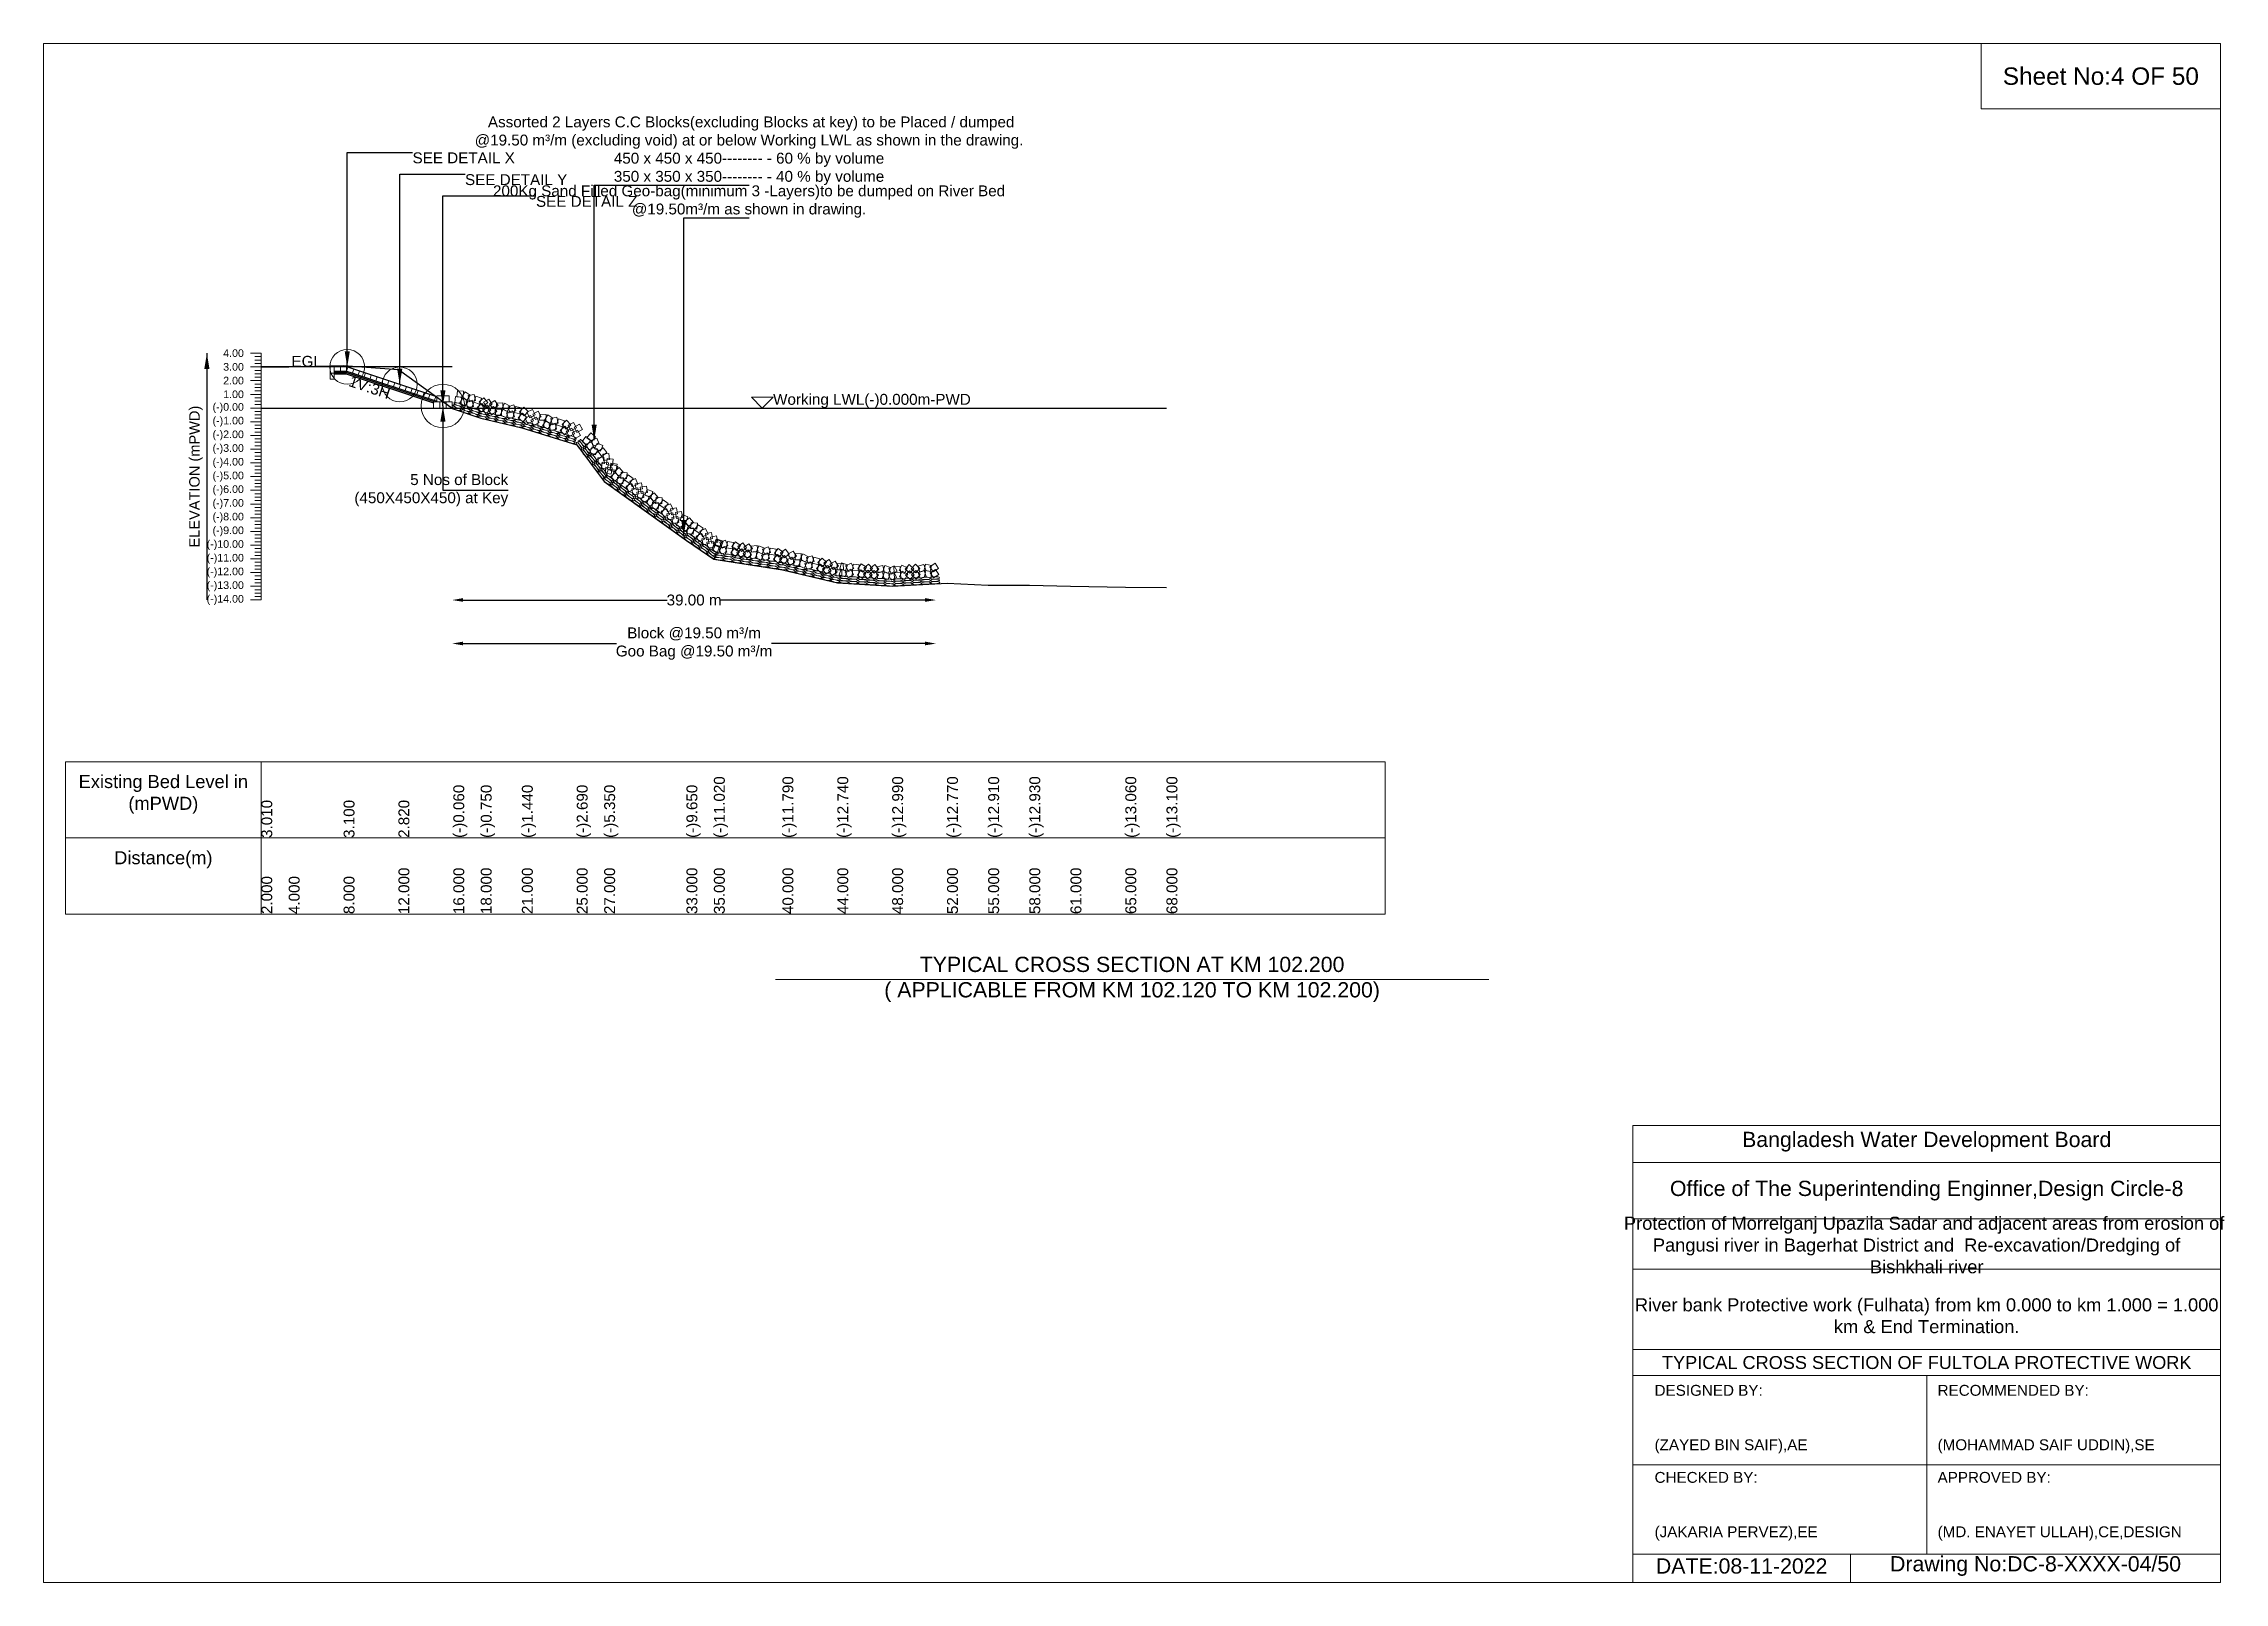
# Model space of a CAD drawing. Header units: inches. Extents: x 89000 to 305017, y -7071 to 0.
# Drawn here: x 145000 to 155017, y -7071 to 0 of the extents above; entities that cross this region are included whole.
import ezdxf

# ---------------------------------------------------------------- set-up
doc = ezdxf.new("R2010")
doc.units = ezdxf.units.IN
doc.header["$LTSCALE"] = 7
doc.header["$MEASUREMENT"] = 0
for name, color, linetype, lineweight in [('Cross section Data Border', 7, 'Continuous', 9), ('Cross Section Labels', 7, 'Continuous', 9), ('Existing_Bed_Level for Xsection', 7, 'Continuous', 25), ('Long Section Labels', 7, 'Continuous', 9)]:
    doc.layers.add(name, color=color, linetype=linetype, lineweight=lineweight)
doc.styles.get("Standard").update_dxf_attribs({"font": 'arial.ttf'})
doc.dimstyles.new('Appron Lebeling Style', dxfattribs={"dimtxt": 50, "dimasz": 50, "dimexe": 0.18, "dimexo": 0.0625, "dimgap": 0.09, "dimtad": 0, "dimtih": 1, "dimtoh": 1, "dimdec": 4, "dimzin": 0, "dimdsep": 46, "dimtxsty": 'Standard', "dimcen": 0.09, "dimse1": 1, "dimse2": 1, "dimadec": 0, "dimazin": 0, "dimtfac": 1, "dimtdec": 4, "dimtofl": 0, "dimtmove": 0, "dimatfit": 3, "dimfxl": 1, "dimtolj": 1, "dimtzin": 0, "dimarcsym": 0})
doc.dimstyles.get("Standard").update_dxf_attribs({"dimtxt": 0.18, "dimasz": 0.18, "dimexe": 0.18, "dimexo": 0.0625, "dimgap": 0.09, "dimtad": 0, "dimtih": 1, "dimtoh": 1, "dimdec": 4, "dimzin": 0, "dimdsep": 46, "dimtxsty": 'Standard', "dimcen": 0.09, "dimadec": 0, "dimazin": 0, "dimtfac": 1, "dimtdec": 4, "dimtofl": 0, "dimtmove": 0, "dimatfit": 3, "dimfxl": 1, "dimtolj": 1, "dimtzin": 0, "dimarcsym": 0})

msp = doc.modelspace()

# ---------------------------------------------------------------- texts
at = {"layer": 'Cross section Data Border', "char_height": 60, "width": 800, "attachment_point": 5}
for s, insert in [('Existing Bed Level in (mPWD)', (145550, -3450)), ('Distance(m)', (145550, -3750))]:
    msp.add_mtext(s, dxfattribs=dict(at, insert=insert))
at = {"layer": 'Cross Section Labels'}
for s, insert, char_height, attachment_point in [('Sheet No:4 OF 50', (154450, -150), 80, 5), (' Assorted 2 Layers C.C Blocks(excluding Blocks at key) to be Placed / dumped^J@19.50 m³/m (excluding void) at or below Working LWL as shown in the drawing.^J450 x 450 x 450-------- - 60 % by volume^J350 x 350 x 350-------- - 40 % by volume', (148240.44699, -650), 50, 8), ('SEE DETAIL X', (146694.8, -500), 50, 1), ('SEE DETAIL Y', (146935.775, -600), 50, 1), ('200Kg Sand Filled Geo-bag(minimum 3 -Layers)to be dumped on River Bed^J@19.50m³/m as shown in drawing.', (148240.44699, -800), 50, 8), ('SEE DETAIL Z', (147261.8, -700), 50, 1), ('EGL', (146278.33295, -1485.7), 50, 9), ('Working LWL(-)0.000m-PWD', (148350.95, -1674.7), 50, 7), ('5 Nos of Block ^J(450X450X450) at Key', (147134.225, -2052.7), 50, 6), ('TYPICAL CROSS SECTION AT KM 102.200^J( APPLICABLE FROM KM 102.120 TO KM 102.200)', (150000, -4300), 70, 5), ('Bangladesh Water Development Board', (153650, -5046), 70, 5), ('Office of The Superintending Enginner,Design Circle-8', (153650, -5271), 70, 5)]:
    msp.add_mtext(s, dxfattribs=dict(at, insert=insert, char_height=char_height, attachment_point=attachment_point))
at = {"layer": 'Cross Section Labels', "insert": (146505.32633, -1555.74602), "char_height": 50, "attachment_point": 2, "rotation": 341.565051177}
msp.add_mtext('1V:3H', dxfattribs=at)
at = {"layer": 'Cross Section Labels'}
for s, insert, char_height, width, attachment_point in [('Protection of Morrelganj Upazila Sadar and adjacent areas from erosion of  Pangusi river in Bagerhat District and  Re-excavation/Dredging of     Bishkhali river', (153650, -5521), 60, 2800, 5), ('River bank Protective work (Fulhata) from km 0.000 to km 1.000 = 1.000 km & End Termination.', (153650, -5846), 60, 2700, 5), ('TYPICAL CROSS SECTION OF FULTOLA PROTECTIVE WORK', (153650, -6061), 59.5765532, 2800, 5), ('DESIGNED BY:^J^J^J(ZAYED BIN SAIF),AE', (152400, -6321), 50, 1400, 4), ('RECOMMENDED BY:^J^J^J(MOHAMMAD SAIF UDDIN),SE', (153700, -6321), 50, 1400, 4), ('CHECKED BY:^J^J^J(JAKARIA PERVEZ),EE', (152400, -6721), 50, 1400, 4), ('APPROVED BY:^J^J^J(MD. ENAYET ULLAH),CE,DESIGN', (153700, -6721), 50, 1400, 4), ('DATE:08-11-2022', (152800, -6996), 70, 1400, 5), ('Drawing No:DC-8-XXXX-04/50', (154150, -6996), 70, 2200, 5)]:
    msp.add_mtext(s, dxfattribs=dict(at, insert=insert, char_height=char_height, width=width, attachment_point=attachment_point))
at = {"layer": 'Long Section Labels', "char_height": 35, "attachment_point": 6}
for s, insert in [('4.00', (145920, -1422.7)), ('3.00', (145920, -1485.7)), ('2.00', (145920, -1548.7)), ('1.00', (145920, -1611.7)), ('(-)0.00', (145920, -1674.7)), ('(-)1.00', (145920, -1737.7)), ('(-)2.00', (145920, -1800.7)), ('(-)3.00', (145920, -1863.7)), ('(-)4.00', (145920, -1926.7)), ('(-)5.00', (145920, -1989.7)), ('(-)6.00', (145920, -2052.7)), ('(-)7.00', (145920, -2115.7)), ('(-)8.00', (145920, -2178.7)), ('(-)10.00', (145920, -2304.7)), ('(-)9.00', (145920, -2241.7)), ('(-)11.00', (145920, -2367.7)), ('(-)12.00', (145920, -2430.7)), ('(-)13.00', (145920, -2493.7)), ('(-)14.00', (145920, -2556.7))]:
    msp.add_mtext(s, dxfattribs=dict(at, insert=insert))
at = {"layer": 'Long Section Labels', "rotation": 90}
for s, insert, char_height, attachment_point in [('ELEVATION (mPWD)', (145700, -1989.7), 48, 5), ('(-)11.020', (148079, -3650), 50, 1), ('(-)11.790', (148394, -3650), 50, 1), ('(-)12.740', (148646, -3650), 50, 1), ('(-)12.990', (148898, -3650), 50, 1), ('(-)12.990', (148898, -3650), 50, 1), ('(-)12.770', (149150, -3650), 50, 1), ('(-)12.910', (149339, -3650), 50, 1), ('(-)12.930', (149528, -3650), 50, 1), ('(-)13.060', (149969, -3650), 50, 1), ('(-)13.100', (150158, -3650), 50, 1), ('3.010', (146000, -3650), 50, 1), ('3.100', (146378, -3650), 50, 1), ('2.820', (146630, -3650), 50, 1), ('(-)0.060', (146882, -3650), 50, 1), ('(-)0.750', (147008, -3650), 50, 1), ('(-)1.440', (147197, -3650), 50, 1), ('(-)2.690', (147449, -3650), 50, 1), ('(-)5.350', (147575, -3650), 50, 1), ('(-)9.650', (147953, -3650), 50, 1), ('12.000', (146630, -4000), 50, 1), ('16.000', (146882, -4000), 50, 1), ('18.000', (147008, -4000), 50, 1), ('21.000', (147197, -4000), 50, 1), ('25.000', (147449, -4000), 50, 1), ('27.000', (147575, -4000), 50, 1), ('33.000', (147953, -4000), 50, 1), ('35.000', (148079, -4000), 50, 1), ('40.000', (148394, -4000), 50, 1), ('44.000', (148646, -4000), 50, 1), ('48.000', (148898, -4000), 50, 1), ('52.000', (149150, -4000), 50, 1), ('55.000', (149339, -4000), 50, 1), ('58.000', (149528, -4000), 50, 1), ('61.000', (149717, -4000), 50, 1), ('65.000', (149969, -4000), 50, 1), ('68.000', (150158, -4000), 50, 1), ('2.000', (146000, -4000), 50, 1), ('4.000', (146126, -4000), 50, 1), ('8.000', (146378, -4000), 50, 1)]:
    msp.add_mtext(s, dxfattribs=dict(at, insert=insert, char_height=char_height, attachment_point=attachment_point))

# ---------------------------------------------------------------- blocks, each defined once
blk = doc.blocks.new('*D21')
at = {"layer": 'Cross Section Labels', "color": 0, "lineweight": -2, "transparency": 16777216}
for p, q in [((146927, -2557), (147865, -2557)), ((149049, -2557), (148111, -2557))]:
    blk.add_line(p, q, dxfattribs=at)
at = {"layer": 'Cross Section Labels', "color": 0, "transparency": 16777216}
for points in [[(146927, -2548), (146927, -2565), (146877, -2557)], [(149049, -2548), (149049, -2565), (149099, -2557)]]:
    blk.add_solid(points, dxfattribs=at)
at = {"layer": 'Defpoints', "color": 0, "transparency": 16777216}
for p in [(146877, -1675), (149099, -2482), (149099, -2557)]:
    blk.add_point(p, dxfattribs=at)
at = {"layer": 'Cross Section Labels', "color": 0, "transparency": 16777216, "insert": (147988, -2557), "char_height": 50, "attachment_point": 5}
blk.add_mtext('\\A1;39.00 m', dxfattribs=at)
blk = doc.blocks.new('*D22')
at = {"layer": 'Cross Section Labels', "color": 0, "lineweight": -2, "transparency": 16777216}
for p, q in [((146927, -2757), (147632, -2757)), ((149049, -2757), (148344, -2757))]:
    blk.add_line(p, q, dxfattribs=at)
at = {"layer": 'Cross Section Labels', "color": 0, "transparency": 16777216}
for points in [[(146927, -2748), (146927, -2765), (146877, -2757)], [(149049, -2748), (149049, -2765), (149099, -2757)]]:
    blk.add_solid(points, dxfattribs=at)
at = {"layer": 'Defpoints', "color": 0, "transparency": 16777216}
for p in [(146877, -1675), (149099, -2482), (149099, -2757)]:
    blk.add_point(p, dxfattribs=at)
at = {"layer": 'Cross Section Labels', "color": 0, "transparency": 16777216, "insert": (147988, -2757), "char_height": 50, "attachment_point": 5}
blk.add_mtext('\\A1;Block @19.50 m³/m ^JGoo Bag @19.50 m³/m ', dxfattribs=at)

# ---------------------------------------------------------------- dimensions: what is measured, and where the dimension line sits
at = {"layer": 'Cross Section Labels'}
for base, text, picture, middle in [((149099.33114, -2556.7), '39.00 m', '*D21', (147988.04057, -2556.7)), ((149099.33114, -2756.7), 'Block @19.50 m³/m ^JGoo Bag @19.50 m³/m ', '*D22', (147988.04057, -2756.7))]:
    dim = msp.add_linear_dim(base=base, p1=(146876.75, -1674.7), p2=(149099.33114, -2481.99679), text=text, dimstyle='Appron Lebeling Style', dxfattribs=at)
    dim.commit()
    dim.dimension.update_dxf_attribs({"geometry": picture, "text_midpoint": middle})

# ---------------------------------------------------------------- linework, layer by layer
at = {"layer": 'Cross section Data Border'}
msp.add_lwpolyline([(145100, -3300), (151161.76581, -3300), (151161.76581, -4000), (145100, -4000)], close=True, dxfattribs=at)
for points in [[(146000, -3300), (146000, -4000)], [(145100, -3650), (151161.76581, -3650)]]:
    msp.add_lwpolyline(points, dxfattribs=at)
at = {"layer": 'Cross Section Labels'}
for points in [[(145000, 0), (155000, 0), (155000, -7071), (145000, -7071)], [(153900, 0), (155000, 0), (155000, -300), (153900, -300)], [(148300.95, -1674.7), (148350.95, -1624.7), (148250.95, -1624.7)]]:
    msp.add_lwpolyline(points, close=True, dxfattribs=at)
for points in [[(148362, -4300), (150000, -4300), (151638, -4300)], [(152300, -7071), (152300, -4971), (155000, -4971)], [(152300, -5141), (155000, -5141)], [(152300, -5401), (155000, -5401)], [(152300, -5631), (155000, -5631)], [(152300, -6001), (155000, -6001)], [(152300, -6121), (155000, -6121)], [(153650, -6121), (153650, -6941)], [(152300, -6531), (155000, -6531)], [(152300, -6941), (155000, -6941)], [(153300, -6941), (153300, -7071)]]:
    msp.add_lwpolyline(points, dxfattribs=at)
for centre, radius in [((146394.8, -1485.7), 80), ((146635.775, -1566.025), 80), ((146834.225, -1665.25), 100)]:
    msp.add_circle(centre, radius, dxfattribs=at)
at = {"layer": 'Existing_Bed_Level for Xsection'}
for points in [[(146000, -1485.07), (146126, -1485.07), (146378, -1479.4), (146630, -1497.04), (146882, -1678.48), (147008, -1721.95), (147197, -1765.42), (147449, -1844.17), (147575, -2011.75), (147953, -2282.65), (148079, -2368.96), (148394, -2417.47), (148646, -2477.32), (148898, -2493.07), (149150, -2479.21), (149339, -2488.03), (149528, -2489.29), (149717, -2493.07), (149969, -2497.48), (150158, -2500)], [(146876.75, -1485.7), (146000, -1485.7)], [(146805.875, -1622.725), (146397.70966, -1486.66989), (146394.8, -1485.7), (146391.73295, -1485.7), (146335.03295, -1485.7)], [(146335.03295, -1504.6), (146391.73295, -1504.6), (146805.875, -1642.64735)], [(146335.03295, -1510.9), (146390.7106, -1510.9), (146797.0606, -1646.35)], [(146335.03295, -1517.2), (146389.68825, -1517.2), (146791.7, -1651.20392)], [(146000, -1674.7), (150158, -1674.7)]]:
    msp.add_lwpolyline(points, dxfattribs=at)
at = {"layer": 'Long Section Labels'}
for points in [[(146000, -1422.7), (145950, -1422.7)], [(146000, -1485.7), (145950, -1485.7)], [(146000, -1438.45), (145970, -1438.45)], [(146000, -1454.2), (145970, -1454.2)], [(146000, -1469.95), (145970, -1469.95)], [(146000, -1501.45), (145970, -1501.45)], [(146000, -2556.7), (146000, -2493.7), (146000, -2430.7), (146000, -2367.7), (146000, -2304.7), (146000, -2241.7), (146000, -2178.7), (146000, -2115.7), (146000, -2052.7), (146000, -1989.7), (146000, -1926.7), (146000, -1863.7), (146000, -1800.7), (146000, -1737.7), (146000, -1674.7), (146000, -1611.7), (146000, -1548.7), (146000, -1485.7), (146000, -1422.7)], [(146000, -1548.7), (145950, -1548.7)], [(146000, -1517.2), (145970, -1517.2)], [(146000, -1532.95), (145970, -1532.95)], [(146000, -1564.45), (145970, -1564.45)], [(146000, -1580.2), (145970, -1580.2)], [(146000, -1595.95), (145970, -1595.95)], [(146000, -1611.7), (145950, -1611.7)], [(146000, -1674.7), (145950, -1674.7)], [(146000, -1627.45), (145970, -1627.45)], [(146000, -1643.2), (145970, -1643.2)], [(146000, -1658.95), (145970, -1658.95)], [(146000, -1690.45), (145970, -1690.45)], [(146000, -1737.7), (145950, -1737.7)], [(146000, -1800.7), (145950, -1800.7)], [(146000, -1706.2), (145970, -1706.2)], [(146000, -1721.95), (145970, -1721.95)], [(146000, -1753.45), (145970, -1753.45)], [(146000, -1769.2), (145970, -1769.2)], [(146000, -1784.95), (145970, -1784.95)], [(146000, -1863.7), (145950, -1863.7)], [(146000, -1816.45), (145970, -1816.45)], [(146000, -1832.2), (145970, -1832.2)], [(146000, -1847.95), (145970, -1847.95)], [(146000, -1879.45), (145970, -1879.45)], [(146000, -1895.2), (145970, -1895.2)], [(146000, -1926.7), (145950, -1926.7)], [(146000, -1989.7), (145950, -1989.7)], [(146000, -1910.95), (145970, -1910.95)], [(146000, -1942.45), (145970, -1942.45)], [(146000, -1958.2), (145970, -1958.2)], [(146000, -1973.95), (145970, -1973.95)], [(146000, -2052.7), (145950, -2052.7)], [(146000, -2005.45), (145970, -2005.45)], [(146000, -2021.2), (145970, -2021.2)], [(146000, -2036.95), (145970, -2036.95)], [(146000, -2068.45), (145970, -2068.45)], [(146000, -2084.2), (145970, -2084.2)], [(146000, -2099.95), (145970, -2099.95)], [(146000, -2115.7), (145950, -2115.7)], [(146000, -2178.7), (145950, -2178.7)], [(146000, -2131.45), (145970, -2131.45)], [(146000, -2147.2), (145970, -2147.2)], [(146000, -2162.95), (145970, -2162.95)], [(146000, -2194.45), (145970, -2194.45)], [(146000, -2241.7), (145950, -2241.7)], [(146000, -2210.2), (145970, -2210.2)], [(146000, -2225.95), (145970, -2225.95)], [(146000, -2257.45), (145970, -2257.45)], [(146000, -2273.2), (145970, -2273.2)], [(146000, -2288.95), (145970, -2288.95)], [(146000, -2304.7), (145950, -2304.7)], [(146000, -2367.7), (145950, -2367.7)], [(146000, -2320.45), (145970, -2320.45)], [(146000, -2336.2), (145970, -2336.2)], [(146000, -2351.95), (145970, -2351.95)], [(146000, -2383.45), (145970, -2383.45)], [(146000, -2399.2), (145970, -2399.2)], [(146000, -2430.7), (145950, -2430.7)], [(146000, -2493.7), (145950, -2493.7)], [(146000, -2414.95), (145970, -2414.95)], [(146000, -2446.45), (145970, -2446.45)], [(146000, -2462.2), (145970, -2462.2)], [(146000, -2477.95), (145970, -2477.95)], [(146000, -2556.7), (145950, -2556.7)], [(146000, -2509.45), (145970, -2509.45)], [(146000, -2525.2), (145970, -2525.2)], [(146000, -2540.95), (145970, -2540.95)]]:
    msp.add_lwpolyline(points, dxfattribs=at)
for points in [[(146335.03295, -1485.7), (146316.13295, -1485.7), (146316.13295, -1514.05), (146335.03295, -1514.05)], [(146363.38295, -1485.7), (146335.03295, -1485.7), (146335.03295, -1504.6), (146363.38295, -1504.6)], [(146391.73295, -1485.7), (146363.38295, -1485.7), (146363.38295, -1504.6), (146391.73295, -1504.6)], [(146424.60483, -1495.63494), (146397.70966, -1486.66989), (146391.73295, -1504.6), (146418.62812, -1513.56506)], [(146451.5, -1504.6), (146424.60483, -1495.63494), (146418.62812, -1513.56506), (146445.5233, -1522.53011)], [(146335.03295, -1514.05), (146316.13295, -1514.05), (146316.13295, -1542.4), (146335.03295, -1542.4)], [(146478.39517, -1513.56506), (146451.5, -1504.6), (146445.5233, -1522.53011), (146472.41847, -1531.49517)], [(146505.29034, -1522.53011), (146478.39517, -1513.56506), (146472.41847, -1531.49517), (146499.31364, -1540.46023)], [(146532.18551, -1531.49517), (146505.29034, -1522.53011), (146499.31364, -1540.46023), (146526.20881, -1549.42529)], [(146559.08069, -1540.46023), (146532.18551, -1531.49517), (146526.20881, -1549.42529), (146553.10398, -1558.39034)], [(146585.97586, -1549.42529), (146559.08069, -1540.46023), (146553.10398, -1558.39034), (146579.99915, -1567.3554)], [(146612.87103, -1558.39034), (146585.97586, -1549.42529), (146579.99915, -1567.3554), (146606.89432, -1576.32046)], [(146639.7662, -1567.3554), (146612.87103, -1558.39034), (146606.89432, -1576.32046), (146633.7895, -1585.28551)], [(146666.66137, -1576.32046), (146639.7662, -1567.3554), (146633.7895, -1585.28551), (146660.68467, -1594.25057)], [(146693.55654, -1585.28551), (146666.66137, -1576.32046), (146660.68467, -1594.25057), (146687.57984, -1603.21563)], [(146720.45171, -1594.25057), (146693.55654, -1585.28551), (146687.57984, -1603.21563), (146714.47501, -1612.18069)], [(146747.34689, -1603.21563), (146720.45171, -1594.25057), (146714.47501, -1612.18069), (146741.37018, -1621.14574)], [(146928.76668, -1597.27445), (146900.48654, -1595.28553), (146898.49762, -1623.56568), (146926.77777, -1625.5546)], [(146960.11328, -1615.85676), (146936.62278, -1599.9848), (146920.75082, -1623.4753), (146944.24132, -1639.34726)], [(146774.24206, -1612.18069), (146747.34689, -1603.21563), (146741.37018, -1621.14574), (146768.26535, -1630.1108)], [(146801.13723, -1621.14574), (146774.24206, -1612.18069), (146768.26535, -1630.1108), (146795.16052, -1639.07586)], [(146820.05, -1646.35), (146791.7, -1646.35), (146791.7, -1674.7), (146820.05, -1674.7)], [(146834.225, -1618), (146805.875, -1618), (146805.875, -1646.35), (146834.225, -1646.35)], [(146848.4, -1646.35), (146820.05, -1646.35), (146820.05, -1674.7), (146848.4, -1674.7)], [(146862.575, -1618), (146834.225, -1618), (146834.225, -1646.35), (146862.575, -1646.35)], [(146876.75, -1646.35), (146848.4, -1646.35), (146848.4, -1674.7), (146876.75, -1674.7)], [(146919.52072, -1624.07435), (146891.24057, -1622.08543), (146889.25165, -1650.36558), (146917.5318, -1652.3545)], [(146950.86731, -1642.65666), (146927.37681, -1626.7847), (146911.50486, -1650.2752), (146934.99536, -1666.14716)], [(146969.21576, -1639.10607), (146941.38016, -1644.48211), (146946.75621, -1672.31772), (146974.59181, -1666.94167)], [(146978.46173, -1612.30617), (146950.62613, -1617.68222), (146956.00217, -1645.51782), (146983.83777, -1640.14177)], [(147002.80882, -1656.18089), (146976.00892, -1646.93493), (146966.76295, -1673.73483), (146993.56285, -1682.98079)], [(147012.05478, -1629.38099), (146985.25488, -1620.13503), (146976.00892, -1646.93493), (147002.80882, -1656.18089)], [(147031.58343, -1675.60224), (147012.9842, -1654.20618), (146991.58814, -1672.80541), (147010.18737, -1694.20147)], [(147040.82939, -1648.80234), (147022.23017, -1627.40628), (147000.83411, -1646.00551), (147019.43333, -1667.40157)], [(147038.63688, -1660.91263), (147014.60112, -1675.94608), (147029.63458, -1699.98184), (147053.67034, -1684.94838)], [(147044.99147, -1633.28399), (147020.95571, -1648.31744), (147035.98917, -1672.3532), (147060.02492, -1657.31974)], [(147081.30255, -1691.28741), (147066.24996, -1667.26363), (147042.22618, -1682.31623), (147057.27878, -1706.34001)], [(147087.65714, -1663.65877), (147072.60455, -1639.63499), (147048.58077, -1654.68759), (147063.63336, -1678.71137)], [(147103.04964, -1678.48134), (147074.71794, -1679.49978), (147075.73638, -1707.83148), (147104.06808, -1706.81304)], [(147109.40422, -1650.8527), (147081.07252, -1651.87114), (147082.09097, -1680.20284), (147110.42267, -1679.1844)], [(147136.18853, -1693.63801), (147111.14867, -1680.34411), (147097.85477, -1705.38397), (147122.89463, -1718.67788)], [(147142.54312, -1666.00937), (147117.50325, -1652.71547), (147104.20935, -1677.75534), (147129.24921, -1691.04924)], [(147154.05754, -1688.16347), (147126.94817, -1696.45832), (147135.24303, -1723.56769), (147162.3524, -1715.27284)], [(147160.41213, -1660.53483), (147133.30276, -1668.82969), (147141.59762, -1695.93905), (147168.70699, -1687.6442)], [(147189.27054, -1701.58314), (147161.6419, -1695.22856), (147155.28731, -1722.85719), (147182.91595, -1729.21178)], [(147195.62513, -1673.9545), (147167.99649, -1667.59992), (147161.6419, -1695.22856), (147189.27054, -1701.58314)], [(147219.94082, -1717.84663), (147199.17944, -1698.54151), (147179.87432, -1719.30288), (147200.63569, -1738.60801)], [(147226.2954, -1690.21799), (147205.53403, -1670.91287), (147186.2289, -1691.67424), (147206.99028, -1710.97937)], [(147244.99652, -1681.20104), (147219.87797, -1694.34564), (147233.02256, -1719.4642), (147258.14112, -1706.3196)], [(147285.20539, -1714.76046), (147272.0408, -1689.65237), (147246.93271, -1702.81697), (147260.09731, -1727.92505)], [(147307.87109, -1703.66104), (147279.54479, -1702.50227), (147278.38602, -1730.82858), (147306.71233, -1731.98735)], [(147236.54043, -1708.26055), (147211.42187, -1721.40514), (147224.56647, -1746.5237), (147249.68503, -1733.37911)], [(147276.7493, -1741.81996), (147263.5847, -1716.71188), (147238.47661, -1729.87648), (147251.64121, -1754.98456)], [(147299.415, -1730.72054), (147271.08869, -1729.56178), (147269.92993, -1757.88809), (147298.25624, -1759.04685)], [(147331.29303, -1748.37564), (147307.34719, -1733.19936), (147292.17091, -1757.14519), (147316.11675, -1772.32147)], [(147339.74912, -1721.31613), (147315.80329, -1706.13985), (147300.62701, -1730.08568), (147324.57284, -1745.26196)], [(147349.52947, -1744.28852), (147321.86349, -1750.47852), (147328.05348, -1778.1445), (147355.71947, -1771.9545)], [(147357.98557, -1717.22901), (147330.31959, -1723.41901), (147336.50958, -1751.08499), (147364.17556, -1744.89499)], [(147383.60879, -1760.3709), (147356.54928, -1751.9148), (147348.09318, -1778.97431), (147375.15269, -1787.43041)], [(147392.06488, -1733.31139), (147365.00538, -1724.8553), (147356.54928, -1751.9148), (147383.60879, -1760.3709)], [(147412.94054, -1778.9401), (147393.72189, -1758.09865), (147372.88044, -1777.31731), (147392.0991, -1798.15875)], [(147421.39664, -1751.88059), (147402.17798, -1731.03914), (147381.33654, -1750.2578), (147400.55519, -1771.09924)], [(147425.95698, -1767.45322), (147400.83842, -1780.59782), (147413.98302, -1805.71638), (147439.10158, -1792.57178)], [(147434.41308, -1740.39371), (147409.29452, -1753.53831), (147422.43911, -1778.65687), (147447.55767, -1765.51227)], [(147466.16585, -1801.01264), (147453.00125, -1775.90455), (147427.89317, -1789.06915), (147441.05776, -1814.17723)], [(147474.62194, -1773.95313), (147461.45735, -1748.84505), (147436.34926, -1762.00964), (147449.51386, -1787.11773)], [(147535.66977, -1806.32312), (147513.34483, -1788.84973), (147495.87144, -1811.17467), (147518.19638, -1828.64806)], [(147513.01024, -1823.36037), (147490.68529, -1805.88698), (147473.2119, -1828.21192), (147495.53684, -1845.68531)], [(147528.59124, -1856.30188), (147518.00452, -1830.00276), (147491.70539, -1840.58948), (147502.29211, -1866.88861)], [(147545.78483, -1863.62668), (147519.70703, -1852.50596), (147508.5863, -1878.58376), (147534.6641, -1889.70449)], [(147551.25078, -1839.26464), (147540.66405, -1812.96551), (147514.36493, -1823.55224), (147524.95165, -1849.85136)], [(147564.0712, -1896.57591), (147547.03396, -1873.91637), (147524.37442, -1890.95362), (147541.41166, -1913.61315)], [(147568.44437, -1846.58944), (147542.36656, -1835.46871), (147531.24583, -1861.54651), (147557.32364, -1872.66724)], [(147577.05109, -1928.77357), (147573.60932, -1900.63326), (147545.46902, -1904.07503), (147548.91079, -1932.21534)], [(147586.73074, -1879.53866), (147569.69349, -1856.87912), (147547.03396, -1873.91637), (147564.0712, -1896.57591)], [(147599.71063, -1911.73632), (147596.26886, -1883.59602), (147568.12856, -1887.03779), (147571.57033, -1915.17809)], [(147594.32481, -1927.04307), (147566.25653, -1923.05633), (147562.2698, -1951.12461), (147590.33808, -1955.11135)], [(147607.38808, -1977.76129), (147611.35247, -1949.68985), (147583.28102, -1945.72546), (147579.31664, -1973.79691)], [(147620.72047, -1966.18658), (147594.18604, -1956.20427), (147584.20373, -1982.7387), (147610.73816, -1992.72101)], [(147616.98435, -1910.00582), (147588.91607, -1906.01908), (147584.92933, -1934.08736), (147612.99762, -1938.0741)], [(147637.23488, -1943.14321), (147610.70045, -1933.1609), (147600.71814, -1959.69533), (147627.25257, -1969.67764)], [(147630.04762, -1960.72405), (147634.01201, -1932.6526), (147605.94056, -1928.68822), (147601.97617, -1956.75966)], [(147645.45492, -1992.94696), (147627.47538, -1971.0276), (147605.55601, -1989.00714), (147623.53555, -2010.9265)], [(147661.96933, -1969.9036), (147643.98979, -1947.98423), (147622.07042, -1965.96377), (147640.04996, -1987.88314)], [(147664.05322, -1994.78418), (147635.84155, -1991.98707), (147633.04444, -2020.19874), (147661.25611, -2022.99585)], [(147680.56763, -1971.74081), (147652.35596, -1968.9437), (147649.55885, -1997.15538), (147677.77052, -1999.95249)], [(147707.8855, -1997.69803), (147684.84213, -1981.18362), (147668.32772, -2004.22698), (147691.37108, -2020.7414)], [(147729.91546, -2024.52801), (147718.20106, -1998.71144), (147692.38449, -2010.42583), (147704.09888, -2036.2424)], [(147691.37108, -2020.7414), (147668.32772, -2004.22698), (147651.81331, -2027.27035), (147674.85667, -2043.78476)], [(147713.40104, -2047.57137), (147701.68665, -2021.7548), (147675.87008, -2033.4692), (147687.58447, -2059.28577)], [(147729.36287, -2040.74523), (147701.38946, -2045.35076), (147705.99499, -2073.32417), (147733.9684, -2068.71864)], [(147745.87728, -2017.70186), (147717.90387, -2022.30739), (147722.5094, -2050.2808), (147750.48281, -2045.67527)], [(147757.02106, -2085.22007), (147752.39326, -2057.25034), (147724.42352, -2061.87814), (147729.05133, -2089.84788)], [(147773.53547, -2062.17671), (147768.90767, -2034.20697), (147740.93794, -2038.83478), (147745.56574, -2066.80451)], [(147782.02403, -2081.78746), (147755.4896, -2071.80515), (147745.50729, -2098.33958), (147772.04172, -2108.32189)], [(147798.53844, -2058.7441), (147772.00401, -2048.76178), (147762.0217, -2075.29621), (147788.55613, -2085.27853)], [(147806.75848, -2108.54785), (147788.77894, -2086.62848), (147766.85957, -2104.60802), (147784.83911, -2126.52739)], [(147823.27289, -2085.50448), (147805.29335, -2063.58511), (147783.37398, -2081.56465), (147801.35352, -2103.48402)], [(147841.87119, -2087.3417), (147813.65952, -2084.54459), (147810.86241, -2112.75626), (147839.07408, -2115.55337)], [(147869.18905, -2113.29891), (147846.14569, -2096.7845), (147829.63128, -2119.82787), (147852.67464, -2136.34228)], [(147825.35678, -2110.38506), (147797.14511, -2107.58795), (147794.348, -2135.79963), (147822.55967, -2138.59674)], [(147852.67464, -2136.34228), (147829.63128, -2119.82787), (147813.11687, -2142.87123), (147836.16023, -2159.38565)], [(147874.7046, -2163.17226), (147862.99021, -2137.35568), (147837.17364, -2149.07008), (147848.88803, -2174.88665)], [(147891.21902, -2140.12889), (147879.50462, -2114.31232), (147853.68805, -2126.02671), (147865.40244, -2151.84329)], [(147890.66642, -2156.34611), (147862.69302, -2160.95164), (147867.29855, -2188.92505), (147895.27195, -2184.31952)], [(147907.18084, -2133.30275), (147879.20743, -2137.90828), (147883.81296, -2165.88168), (147911.78637, -2161.27615)], [(147918.32462, -2200.82096), (147913.69681, -2172.85122), (147885.72708, -2177.47903), (147890.35489, -2205.44876)], [(147934.83903, -2177.77759), (147930.21123, -2149.80786), (147902.24149, -2154.43566), (147906.8693, -2182.4054)], [(147943.32759, -2197.38835), (147916.79316, -2187.40603), (147906.81085, -2213.94046), (147933.34527, -2223.92278)], [(147959.842, -2174.34498), (147933.30757, -2164.36267), (147923.32526, -2190.8971), (147949.85969, -2200.87941)], [(147968.06204, -2224.14873), (147950.08249, -2202.22936), (147928.16313, -2220.2089), (147946.14267, -2242.12827)], [(147984.57645, -2201.10536), (147966.59691, -2179.186), (147944.67754, -2197.16554), (147962.65708, -2219.0849)], [(148003.17475, -2202.94258), (147974.96308, -2200.14547), (147972.16597, -2228.35715), (148000.37764, -2231.15426)], [(147986.66034, -2225.98595), (147958.44866, -2223.18884), (147955.65155, -2251.40051), (147983.86323, -2254.19762)], [(148013.31239, -2250.65522), (147989.92354, -2234.63386), (147973.90218, -2258.02271), (147997.29103, -2274.04407)], [(148029.33376, -2227.26637), (148005.94491, -2211.245), (147989.92354, -2234.63386), (148013.31239, -2250.65522)], [(148035.90712, -2277.01134), (148023.64715, -2251.44935), (147998.08516, -2263.70931), (148010.34512, -2289.27131)], [(148051.92848, -2253.62249), (148039.66852, -2228.06049), (148014.10652, -2240.32046), (148026.36649, -2265.88246)], [(148051.72039, -2269.84779), (148023.85109, -2275.04629), (148029.04959, -2302.91559), (148056.91889, -2297.71709)], [(148067.74175, -2246.45893), (148039.87245, -2251.65744), (148045.07096, -2279.52674), (148072.94026, -2274.32824)], [(148080.31677, -2313.72528), (148075.09607, -2285.86013), (148047.23092, -2291.08083), (148052.45161, -2318.94598)], [(148096.33813, -2290.33643), (148091.11744, -2262.47128), (148063.25228, -2267.69197), (148068.47298, -2295.55713)], [(148105.24121, -2309.76251), (148078.50079, -2300.34591), (148069.08418, -2327.08633), (148095.8246, -2336.50293)], [(148115.49764, -2288.90769), (148089.5518, -2277.48246), (148078.12656, -2303.42829), (148104.0724, -2314.85353)], [(148121.26257, -2286.37366), (148094.52215, -2276.95705), (148085.10555, -2303.69747), (148111.84597, -2313.11408)], [(148132.91795, -2282.13976), (148106.48853, -2292.39686), (148116.74562, -2318.82628), (148143.17505, -2308.56919)], [(148169.01884, -2292.94573), (148140.99915, -2288.6307), (148136.68412, -2316.65038), (148164.70381, -2320.96542)], [(148200.79737, -2306.92042), (148178.6785, -2289.18689), (148160.94497, -2311.30576), (148183.06384, -2329.03929)], [(148211.94993, -2293.61642), (148189.07916, -2310.36904), (148205.83178, -2333.23982), (148228.70255, -2316.4872)], [(148256.72467, -2320.78645), (148239.95385, -2297.92903), (148217.09642, -2314.69985), (148233.86725, -2337.55728)], [(148111.1826, -2316.92738), (148085.23677, -2305.50214), (148073.81153, -2331.44798), (148099.75737, -2342.87322)], [(148128.60292, -2310.15945), (148102.1735, -2320.41655), (148112.43059, -2346.84597), (148138.86002, -2336.58888)], [(148164.70381, -2320.96542), (148136.68412, -2316.65038), (148132.36908, -2344.67007), (148160.38877, -2348.98511)], [(148196.48234, -2334.94011), (148174.36347, -2317.20658), (148156.62994, -2339.32545), (148178.7488, -2357.05898)], [(148207.6349, -2321.63611), (148184.76413, -2338.38873), (148201.51675, -2361.25951), (148224.38752, -2344.50689)], [(148252.40964, -2348.80614), (148235.63881, -2325.94872), (148212.78139, -2342.71954), (148229.55221, -2365.57697)], [(148273.16093, -2334.44247), (148244.9798, -2337.53215), (148248.06948, -2365.71328), (148276.25061, -2362.6236)], [(148277.47596, -2306.42278), (148249.29483, -2309.51246), (148252.38451, -2337.69359), (148280.56564, -2334.60391)], [(148307.32043, -2347.13261), (148281.37459, -2335.70737), (148269.94936, -2361.65321), (148295.89519, -2373.07844)], [(148311.63546, -2319.11292), (148285.68962, -2307.68768), (148274.26439, -2333.63352), (148300.21023, -2345.05875)], [(148324.74075, -2340.36468), (148298.31132, -2350.62177), (148308.56842, -2377.0512), (148334.99784, -2366.7941)], [(148329.05578, -2312.34499), (148302.62636, -2322.60208), (148312.88345, -2349.03151), (148339.31287, -2338.77441)], [(148360.84163, -2351.17064), (148332.82194, -2346.85561), (148328.50691, -2374.8753), (148356.5266, -2379.19033)], [(148365.15667, -2323.15095), (148337.13698, -2318.83592), (148332.82194, -2346.85561), (148360.84163, -2351.17064)], [(148392.62016, -2365.14533), (148370.50129, -2347.4118), (148352.76776, -2369.53067), (148374.88663, -2387.2642)], [(148396.93519, -2337.12564), (148374.81632, -2319.39211), (148357.08279, -2341.51098), (148379.20166, -2359.24451)], [(148403.77273, -2351.84134), (148380.90195, -2368.59396), (148397.65457, -2391.46473), (148420.52535, -2374.71211)], [(148408.08776, -2323.82165), (148385.21699, -2340.57427), (148401.96961, -2363.44504), (148424.84038, -2346.69242)], [(148451.45933, -2383.51536), (148436.57796, -2359.38514), (148412.44774, -2374.26651), (148427.32912, -2398.39673)], [(148458.01023, -2355.9326), (148443.12886, -2331.80239), (148418.99865, -2346.68376), (148433.88002, -2370.81398)], [(148473.29693, -2370.86425), (148444.95871, -2371.68119), (148445.77564, -2400.01942), (148474.11387, -2399.20248)], [(148479.84784, -2343.2815), (148451.50961, -2344.09844), (148452.32655, -2372.43667), (148480.66478, -2371.61973)], [(148506.3272, -2386.25621), (148481.38251, -2372.78458), (148467.91088, -2397.72927), (148492.85557, -2411.2009)], [(148512.8781, -2358.67346), (148487.93341, -2345.20183), (148474.46178, -2370.14652), (148499.40647, -2383.61815)], [(148524.2347, -2380.90888), (148497.06702, -2389.01074), (148505.16889, -2416.17841), (148532.33656, -2408.07655)], [(148530.7856, -2353.32613), (148503.61793, -2361.42799), (148511.71979, -2388.59566), (148538.88746, -2380.4938)], [(148559.35137, -2394.57862), (148531.76862, -2388.02772), (148525.21771, -2415.61047), (148552.80047, -2422.16137)], [(148565.90227, -2366.99587), (148538.31952, -2360.44497), (148531.76862, -2388.02772), (148559.35137, -2394.57862)], [(148589.90521, -2411.05981), (148569.28165, -2391.60753), (148549.82937, -2412.23109), (148570.45294, -2431.68337)], [(148596.45612, -2383.47706), (148575.83255, -2364.02478), (148556.38028, -2384.64834), (148577.00384, -2404.10062)], [(148602.09, -2398.69425), (148577.94794, -2413.5564), (148592.81009, -2437.69846), (148616.95215, -2422.83631)], [(148608.6409, -2371.1115), (148584.49884, -2385.97365), (148599.36099, -2410.11571), (148623.50305, -2395.25356)], [(148651.08949, -2401.78893), (148636.20812, -2377.65871), (148612.07791, -2392.54008), (148626.95928, -2416.6703)], [(148672.92709, -2389.13783), (148644.58887, -2389.95477), (148645.40581, -2418.29299), (148673.74403, -2417.47605)], [(148692.71592, -2395.39977), (148665.84476, -2386.36298), (148656.80797, -2413.23414), (148683.67913, -2422.27092)], [(148709.45428, -2387.08715), (148684.05851, -2399.68784), (148696.6592, -2425.08361), (148722.05497, -2412.48292)], [(148746.38313, -2394.59062), (148718.08834, -2392.82219), (148716.31992, -2421.11699), (148744.61471, -2422.88541)], [(148779.29328, -2405.64001), (148755.6641, -2389.97526), (148739.99935, -2413.60444), (148763.62853, -2429.26919)], [(148789.19954, -2391.38371), (148767.93417, -2410.13222), (148786.68268, -2431.39759), (148807.94805, -2412.64908)], [(148836.24383, -2414.40157), (148817.4784, -2393.15114), (148796.22796, -2411.91658), (148814.9934, -2433.16701)], [(148855.61399, -2398.22356), (148827.82675, -2403.8442), (148833.44739, -2431.63144), (148861.23463, -2426.0108)], [(148890.77945, -2407.77874), (148863.9083, -2398.74195), (148854.87151, -2425.61311), (148881.74266, -2434.6499)], [(148907.51781, -2399.46612), (148882.12204, -2412.06681), (148894.72273, -2437.46258), (148920.1185, -2424.86189)], [(148934.04529, -2402.12325), (148905.73808, -2403.68015), (148907.29497, -2431.98737), (148935.60219, -2430.43047)], [(148968.02287, -2409.24305), (148942.72199, -2396.4529), (148929.93184, -2421.75378), (148955.23272, -2434.54393)], [(148976.19165, -2393.92486), (148957.26791, -2415.03444), (148978.37749, -2433.95818), (148997.30123, -2412.8486)], [(149025.60757, -2411.27576), (149004.48292, -2392.36884), (148985.576, -2413.49348), (149006.70065, -2432.40041)], [(149042.95013, -2392.9409), (149016.01218, -2401.7766), (149024.84788, -2428.71455), (149051.78583, -2419.87885)], [(149078.99253, -2398.31268), (149051.24808, -2392.48452), (149045.41991, -2420.22897), (149073.16437, -2426.05714)], [(149094.64239, -2388.09728), (149070.89679, -2403.58498), (149086.38449, -2427.33058), (149110.13009, -2411.84288)], [(148644.53859, -2429.37168), (148629.65722, -2405.24146), (148605.527, -2420.12284), (148620.40837, -2444.25305)], [(148666.37619, -2416.72058), (148638.03796, -2417.53752), (148638.8549, -2445.87574), (148667.19313, -2445.0588)], [(148690.94749, -2423.69456), (148664.07634, -2414.65777), (148655.03955, -2441.52893), (148681.9107, -2450.56572)], [(148707.68585, -2415.38194), (148682.29008, -2427.98263), (148694.89077, -2453.3784), (148720.28654, -2440.77771)], [(148744.61471, -2422.88541), (148716.31992, -2421.11699), (148714.5515, -2449.41178), (148742.84629, -2451.1802)], [(148777.52486, -2433.9348), (148753.89568, -2418.27005), (148738.23093, -2441.89923), (148761.86011, -2457.56398)], [(148787.43111, -2419.6785), (148766.16574, -2438.42701), (148784.91425, -2459.69238), (148806.17962, -2440.94387)], [(148834.47541, -2442.69636), (148815.70997, -2421.44593), (148794.45954, -2440.21137), (148813.22498, -2461.4618)], [(148853.84557, -2426.51835), (148826.05832, -2432.13899), (148831.67896, -2459.92623), (148859.46621, -2454.30559)], [(148889.01103, -2436.07353), (148862.13987, -2427.03674), (148853.10308, -2453.9079), (148879.97424, -2462.94469)], [(148905.74939, -2427.76091), (148880.35362, -2440.3616), (148892.95431, -2465.75737), (148918.35008, -2453.15668)], [(148935.60219, -2430.43047), (148907.29497, -2431.98737), (148908.85187, -2460.29459), (148937.15909, -2458.73769)], [(148969.57976, -2437.55027), (148944.27888, -2424.76012), (148931.48873, -2450.061), (148956.78961, -2462.85115)], [(148977.74854, -2422.23207), (148958.8248, -2443.34166), (148979.93439, -2462.2654), (148998.85813, -2441.15581)], [(149027.16447, -2439.58298), (149006.03982, -2420.67605), (148987.1329, -2441.8007), (149008.25755, -2460.70762)], [(149044.50703, -2421.24812), (149017.56908, -2430.08382), (149026.40478, -2457.02176), (149053.34272, -2448.18607)], [(149080.54943, -2426.6199), (149052.80497, -2420.79173), (149046.97681, -2448.53619), (149074.72127, -2454.36436)], [(149096.19928, -2416.4045), (149072.45368, -2431.8922), (149087.94139, -2455.6378), (149111.68699, -2440.15009)]]:
    msp.add_lwpolyline(points, close=True, dxfattribs=at)
for centre, major_axis in [((146897.45097, -1678.14585), (19.82001, -6.83791)), ((146900.94389, -1668.02145), (19.82001, -6.83791)), ((146904.43681, -1657.89704), (19.82001, -6.83791)), ((146937.091, -1691.82166), (19.82001, -6.83791)), ((146940.58392, -1681.69726), (19.82001, -6.83791)), ((146944.07684, -1671.57285), (19.82001, -6.83791)), ((146976.73103, -1705.49747), (19.82001, -6.83791)), ((146980.22395, -1695.37307), (19.82001, -6.83791)), ((146983.71687, -1685.24866), (19.82001, -6.83791)), ((147018.43038, -1707.86454), (20.43291, -4.69957)), ((147020.831, -1697.42706), (20.43291, -4.69957)), ((147061.69683, -1706.8262), (20.43291, -4.69957)), ((147016.02976, -1718.30203), (20.43291, -4.69957)), ((147056.89559, -1727.70117), (20.43291, -4.69957)), ((147059.29621, -1717.26368), (20.43291, -4.69957)), ((147097.76142, -1737.10031), (20.43291, -4.69957)), ((147100.16204, -1726.66283), (20.43291, -4.69957)), ((147102.56266, -1716.22534), (20.43291, -4.69957)), ((147138.62724, -1746.49945), (20.43291, -4.69957)), ((147141.02787, -1736.06197), (20.43291, -4.69957)), ((147143.42849, -1725.62448), (20.43291, -4.69957)), ((147179.49307, -1755.89859), (20.43291, -4.69957)), ((147181.89369, -1745.46111), (20.43291, -4.69957)), ((147184.29431, -1735.02362), (20.43291, -4.69957)), ((147220.2994, -1767.09068), (20.01201, -6.25375)), ((147223.49392, -1756.8682), (20.01201, -6.25375)), ((147226.68845, -1746.64572), (20.01201, -6.25375)), ((147260.32342, -1779.59818), (20.01201, -6.25375)), ((147263.51794, -1769.3757), (20.01201, -6.25375)), ((147266.71247, -1759.15322), (20.01201, -6.25375)), ((147300.34743, -1792.10569), (20.01201, -6.25375)), ((147303.54196, -1781.88321), (20.01201, -6.25375)), ((147306.73648, -1771.66073), (20.01201, -6.25375)), ((147340.37145, -1804.61319), (20.01201, -6.25375)), ((147343.56598, -1794.39071), (20.01201, -6.25375)), ((147346.7605, -1784.16823), (20.01201, -6.25375)), ((147383.59, -1806.89822), (20.01201, -6.25375)), ((147386.78452, -1796.67574), (20.01201, -6.25375)), ((147426.80854, -1809.18324), (20.01201, -6.25375)), ((147380.39547, -1817.1207), (20.01201, -6.25375)), ((147420.41949, -1829.62821), (20.01201, -6.25375)), ((147423.61401, -1819.40572), (20.01201, -6.25375)), ((147459.47954, -1849.19706), (12.59999, -16.75799)), ((147468.03981, -1842.76077), (12.59999, -16.75799)), ((147476.60008, -1836.32448), (12.59999, -16.75799)), ((147484.67952, -1882.71304), (12.59999, -16.75799)), ((147493.23979, -1876.27675), (12.59999, -16.75799)), ((147501.80006, -1869.84045), (12.59999, -16.75799)), ((147509.87951, -1916.22902), (12.59999, -16.75799)), ((147518.43978, -1909.79272), (12.59999, -16.75799)), ((147527.00005, -1903.35643), (12.59999, -16.75799)), ((147535.07949, -1949.74499), (12.59999, -16.75799)), ((147543.63976, -1943.3087), (12.59999, -16.75799)), ((147552.20003, -1936.8724), (12.59999, -16.75799)), ((147560.27947, -1983.26097), (12.59999, -16.75799)), ((147568.83974, -1976.82467), (12.59999, -16.75799)), ((147577.40001, -1970.38838), (12.59999, -16.75799)), ((147586.50414, -2013.40644), (17.04185, -12.21333)), ((147592.74292, -2004.70117), (17.04185, -12.21333)), ((147598.9817, -1995.99589), (17.04185, -12.21333)), ((147620.58784, -2037.83309), (17.04185, -12.21333)), ((147626.82662, -2029.12782), (17.04185, -12.21333)), ((147633.06539, -2020.42254), (17.04185, -12.21333)), ((147654.67154, -2062.25974), (17.04185, -12.21333)), ((147660.91031, -2053.55447), (17.04185, -12.21333)), ((147667.14909, -2044.84919), (17.04185, -12.21333)), ((147688.75524, -2086.68639), (17.04185, -12.21333)), ((147694.99401, -2077.98112), (17.04185, -12.21333)), ((147701.23279, -2069.27584), (17.04185, -12.21333)), ((147722.83893, -2111.11304), (17.04185, -12.21333)), ((147729.07771, -2102.40777), (17.04185, -12.21333)), ((147735.31649, -2093.70249), (17.04185, -12.21333)), ((147769.40019, -2118.12915), (17.04185, -12.21333)), ((147756.92263, -2135.53969), (17.04185, -12.21333)), ((147763.16141, -2126.83442), (17.04185, -12.21333)), ((147791.00633, -2159.96634), (17.04185, -12.21333)), ((147797.24511, -2151.26107), (17.04185, -12.21333)), ((147803.48388, -2142.5558), (17.04185, -12.21333)), ((147825.09003, -2184.39299), (17.04185, -12.21333)), ((147831.32881, -2175.68772), (17.04185, -12.21333)), ((147837.56758, -2166.98245), (17.04185, -12.21333)), ((147859.17373, -2208.81964), (17.04185, -12.21333)), ((147865.4125, -2200.11437), (17.04185, -12.21333)), ((147871.65128, -2191.4091), (17.04185, -12.21333)), ((147905.73498, -2215.83575), (17.04185, -12.21333)), ((147893.25742, -2233.24629), (17.04185, -12.21333)), ((147899.4962, -2224.54102), (17.04185, -12.21333)), ((147927.34112, -2257.67294), (17.04185, -12.21333)), ((147933.5799, -2248.96767), (17.04185, -12.21333)), ((147939.81868, -2240.2624), (17.04185, -12.21333)), ((147961.41123, -2281.92081), (17.29736, -11.84869)), ((147967.46375, -2273.08502), (17.29736, -11.84869)), ((147973.51626, -2264.24924), (17.29736, -11.84869)), ((147996.00594, -2305.61819), (17.29736, -11.84869)), ((148002.05846, -2296.7824), (17.29736, -11.84869)), ((148008.11097, -2287.94661), (17.29736, -11.84869)), ((148042.70568, -2311.64399), (17.29736, -11.84869)), ((148030.60065, -2329.31557), (17.29736, -11.84869)), ((148036.65317, -2320.47978), (17.29736, -11.84869)), ((148065.19537, -2353.01294), (17.29736, -11.84869)), ((148071.24788, -2344.17716), (17.29736, -11.84869)), ((148077.3004, -2335.34137), (17.29736, -11.84869)), ((148101.096, -2366.94466), (20.72212, -3.19121)), ((148102.72612, -2356.35944), (20.72212, -3.19121)), ((148104.35624, -2345.77422), (20.72212, -3.19121)), ((148142.54023, -2373.32707), (20.72212, -3.19121)), ((148144.17036, -2362.74185), (20.72212, -3.19121)), ((148145.80048, -2352.15664), (20.72212, -3.19121)), ((148183.98447, -2379.70948), (20.72212, -3.19121)), ((148185.61459, -2369.12426), (20.72212, -3.19121)), ((148187.24471, -2358.53905), (20.72212, -3.19121)), ((148225.4287, -2386.09189), (20.72212, -3.19121)), ((148227.05882, -2375.50668), (20.72212, -3.19121)), ((148228.68895, -2364.92146), (20.72212, -3.19121)), ((148266.87293, -2392.4743), (20.72212, -3.19121)), ((148268.50306, -2381.88909), (20.72212, -3.19121)), ((148270.13318, -2371.30387), (20.72212, -3.19121)), ((148308.31717, -2398.85672), (20.72212, -3.19121)), ((148309.94729, -2388.2715), (20.72212, -3.19121)), ((148311.57741, -2377.68628), (20.72212, -3.19121)), ((148349.7614, -2405.23913), (20.72212, -3.19121)), ((148351.39153, -2394.65391), (20.72212, -3.19121)), ((148353.02165, -2384.0687), (20.72212, -3.19121)), ((148392.83576, -2401.03632), (20.72212, -3.19121)), ((148394.46588, -2390.45111), (20.72212, -3.19121)), ((148434.95699, -2410.68542), (20.39898, -4.84476)), ((148437.43178, -2400.26527), (20.39898, -4.84476)), ((148478.22973, -2409.95478), (20.39898, -4.84476)), ((148391.20564, -2411.62154), (20.72212, -3.19121)), ((148432.48221, -2421.10557), (20.39898, -4.84476)), ((148473.28016, -2430.79508), (20.39898, -4.84476)), ((148475.75495, -2420.37493), (20.39898, -4.84476)), ((148514.07811, -2440.4846), (20.39898, -4.84476)), ((148516.5529, -2430.06445), (20.39898, -4.84476)), ((148519.02769, -2419.6443), (20.39898, -4.84476)), ((148554.87607, -2450.17411), (20.39898, -4.84476)), ((148557.35085, -2439.75396), (20.39898, -4.84476)), ((148559.82564, -2429.33381), (20.39898, -4.84476)), ((148595.67402, -2459.86362), (20.39898, -4.84476)), ((148598.14881, -2449.44347), (20.39898, -4.84476)), ((148600.62359, -2439.02332), (20.39898, -4.84476)), ((148636.47198, -2469.55314), (20.39898, -4.84476)), ((148638.94676, -2459.13299), (20.39898, -4.84476)), ((148641.42155, -2448.71284), (20.39898, -4.84476)), ((148677.14185, -2473.90092), (20.92557, -1.30785)), ((148677.80992, -2463.21177), (20.92557, -1.30785)), ((148678.47799, -2452.52263), (20.92557, -1.30785)), ((148718.99299, -2476.51661), (20.92557, -1.30785)), ((148719.66106, -2465.82747), (20.92557, -1.30785)), ((148720.32913, -2455.13833), (20.92557, -1.30785)), ((148760.84413, -2479.13231), (20.92557, -1.30785)), ((148761.5122, -2468.44317), (20.92557, -1.30785)), ((148762.18027, -2457.75402), (20.92557, -1.30785)), ((148802.69527, -2481.74801), (20.92557, -1.30785)), ((148803.36334, -2471.05886), (20.92557, -1.30785)), ((148804.03141, -2460.36972), (20.92557, -1.30785)), ((148844.54641, -2484.3637), (20.92557, -1.30785)), ((148845.21448, -2473.67456), (20.92557, -1.30785)), ((148845.88255, -2462.98542), (20.92557, -1.30785)), ((148886.39755, -2486.9794), (20.92557, -1.30785)), ((148887.06562, -2476.29025), (20.92557, -1.30785)), ((148887.73369, -2465.60111), (20.92557, -1.30785)), ((148926.45739, -2464.68938), (20.93476, 1.15141)), ((148927.04555, -2475.38321), (20.93476, 1.15141)), ((148927.63371, -2486.07705), (20.93476, 1.15141)), ((148968.32691, -2462.38655), (20.93476, 1.15141)), ((148968.91507, -2473.08039), (20.93476, 1.15141)), ((148969.50323, -2483.77423), (20.93476, 1.15141)), ((149010.19643, -2460.08373), (20.93476, 1.15141)), ((149010.78459, -2470.77757), (20.93476, 1.15141)), ((149011.37275, -2481.47141), (20.93476, 1.15141)), ((149052.06595, -2457.78091), (20.93476, 1.15141)), ((149052.65411, -2468.47474), (20.93476, 1.15141)), ((149053.24227, -2479.16858), (20.93476, 1.15141)), ((149093.93547, -2455.47808), (20.93476, 1.15141)), ((149094.52363, -2466.17192), (20.93476, 1.15141)), ((149095.11179, -2476.86576), (20.93476, 1.15141))]:
    msp.add_ellipse(centre, major_axis=major_axis, ratio=0.255, dxfattribs=at)

msp.set_redraw_order([(e.dxf.handle, doc.entitydb.next_handle()) for e in msp.query("TEXT MTEXT ATTDEF DIMENSION ARC_DIMENSION")])  # texts and dimensions are drawn at this point

# ---------------------------------------------------------------- leaders
at = {"layer": 'Cross Section Labels', "annotation_type": 0, "has_hookline": 1}
for points, hookline_direction, text_width in [([(146394.8, -1485.7), (146394.8, -500), (146694.71, -500)], 0, 466.13233), ([(146635.775, -1566.025), (146635.775, -600), (146935.685, -600)], 0, 466.03001), ([(146834.225, -1665.25), (146834.225, -700), (147261.71, -700)], 0, 460.91405), ([(147529.06239, -1822.40141), (147529.06239, -650), (148240.35699, -650)], 0, 2510.77763), ([(147940.44699, -2260.75631), (147940.44699, -800), (148240.35699, -800)], 0, 2345.7367), ([(146834.225, -1665.25), (146834.225, -2052.7), (147134.315, -2052.7)], 1, 701.90996)]:
    msp.add_leader(points, dimstyle='Standard', override={"dimasz": 72}, dxfattribs=dict(at, hookline_direction=hookline_direction, text_width=text_width))
at = {"layer": 'Long Section Labels'}
msp.add_leader([(145750, -1422.7), (145750, -2556.7)], dimstyle='Standard', override={"dimasz": 72}, dxfattribs=at)

doc.saveas('drawing.dxf')
